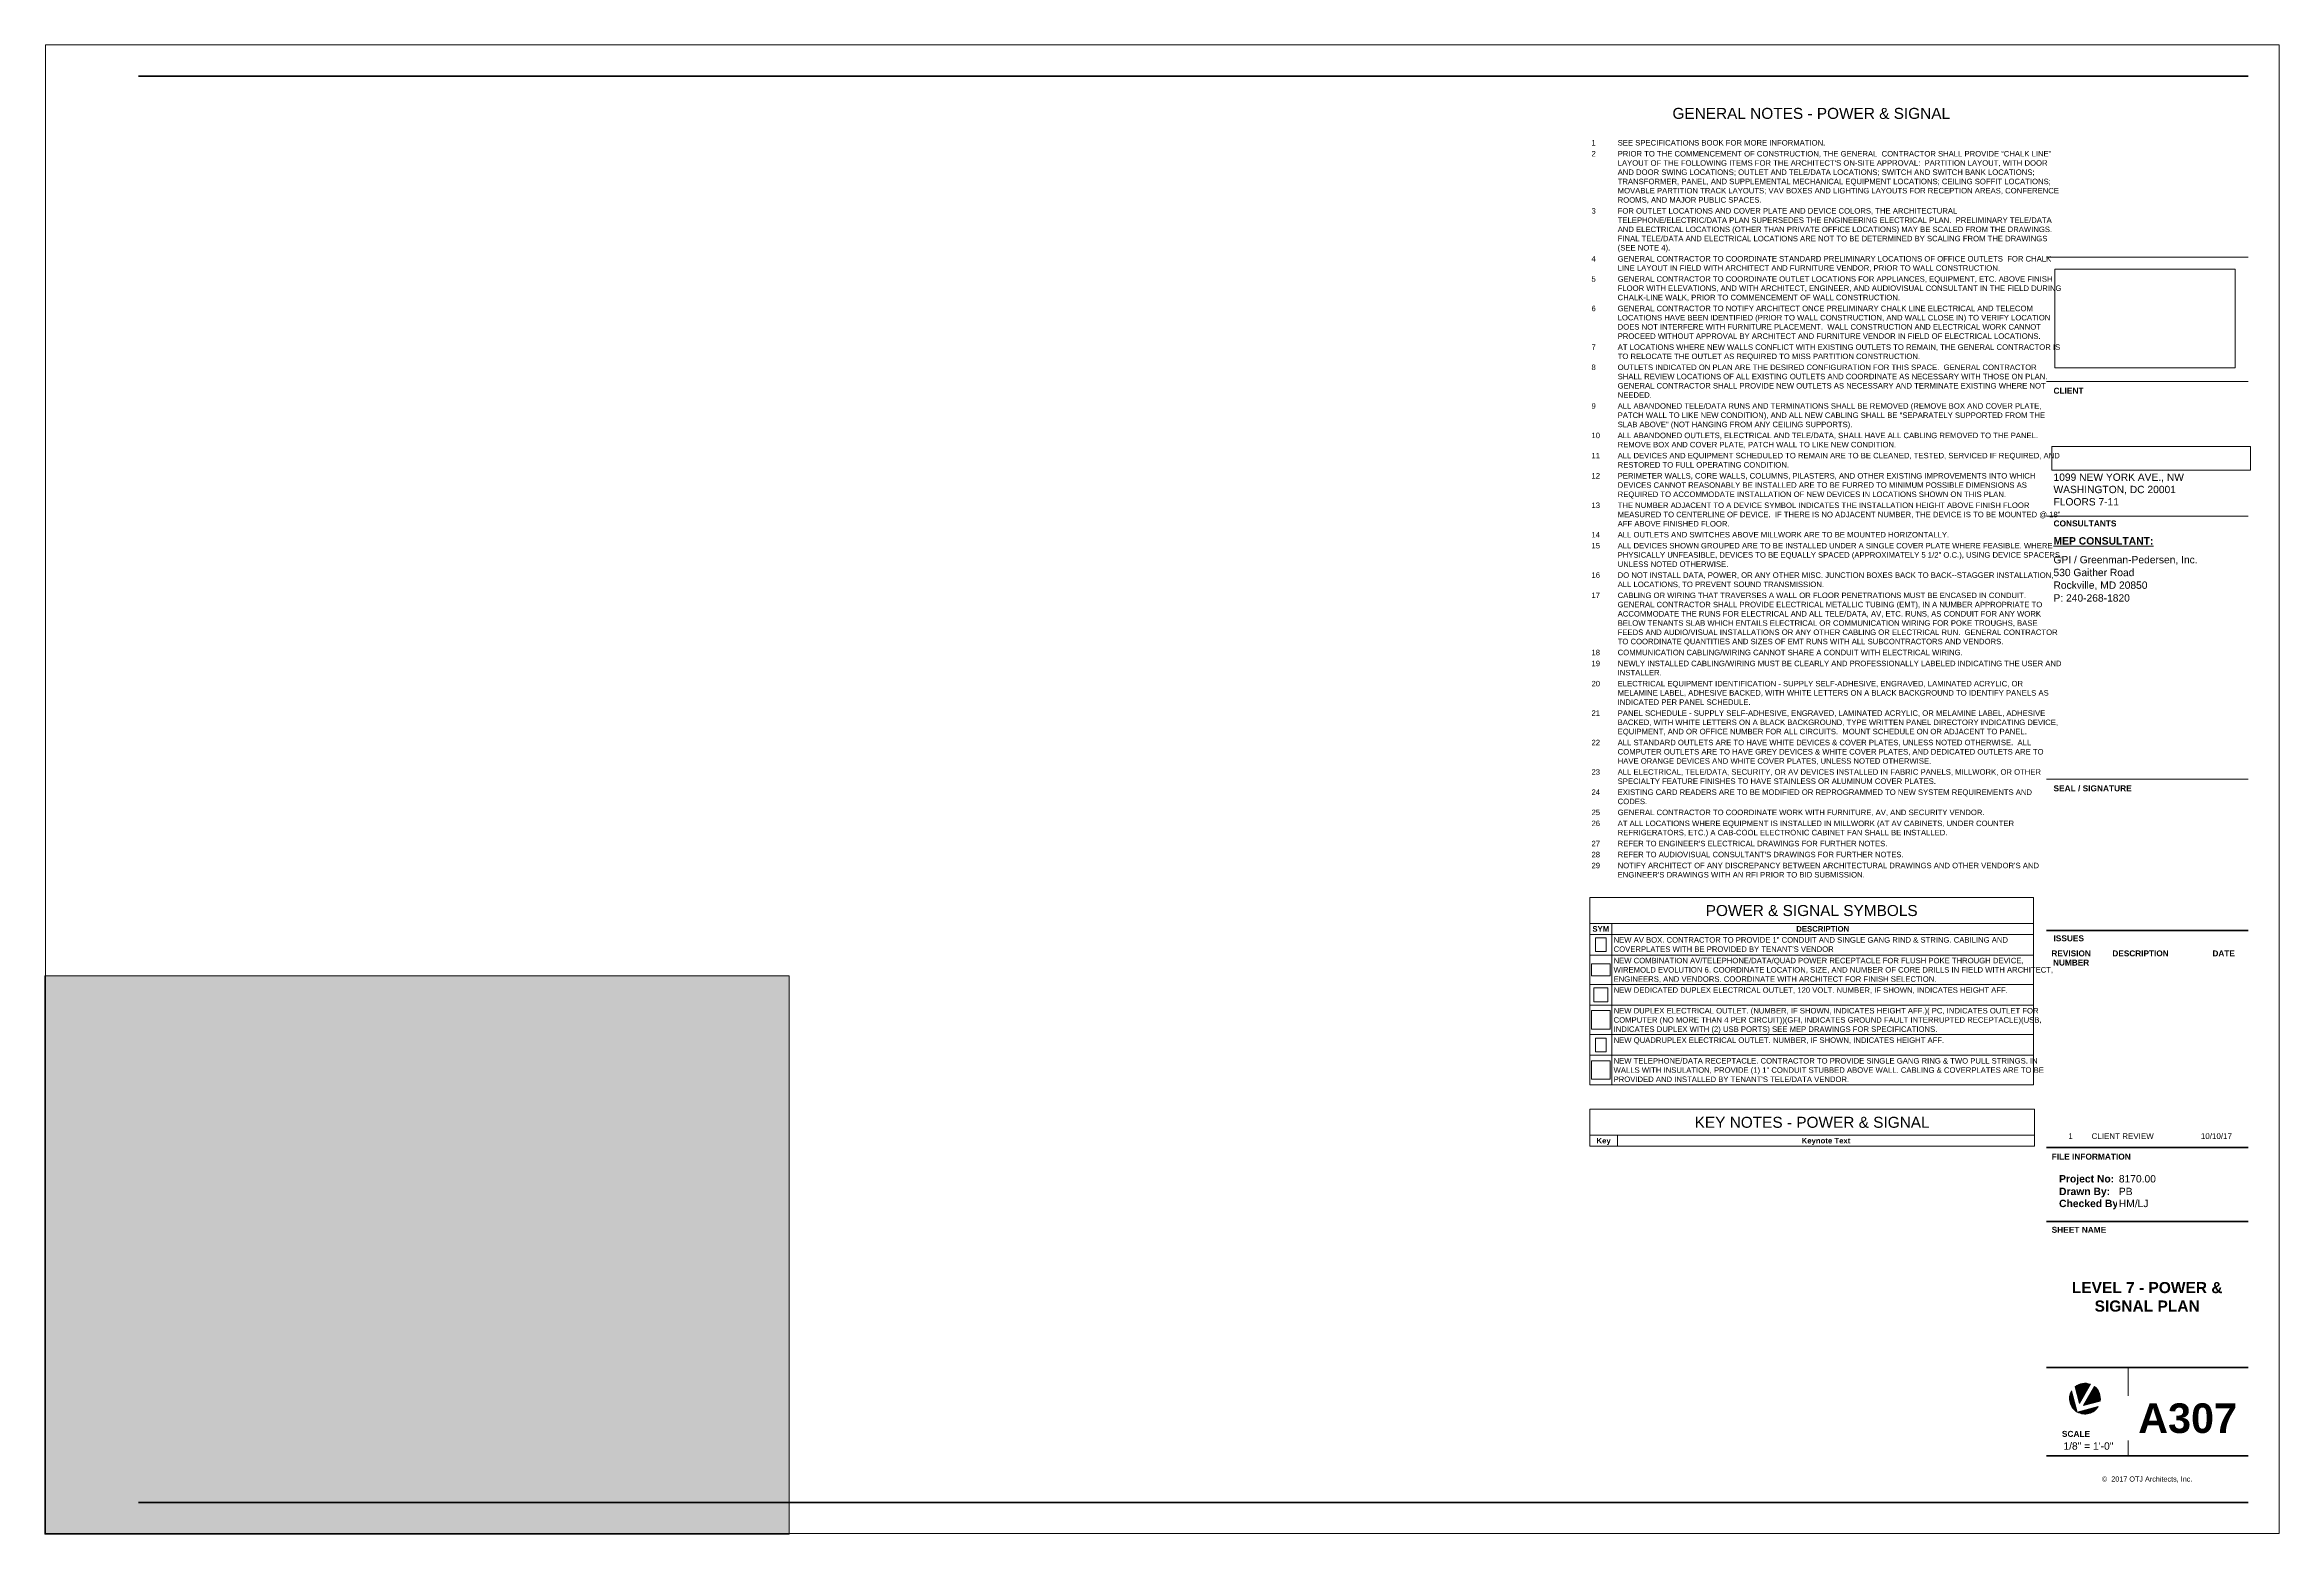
# Paper-space layout 'Layout1' of a CAD drawing. Header units: inches. Extents: x 0 to 36, y 0 to 24.
# The model-space entities are those that its viewports show. They can reach past a viewport. Long polylines and large blocks are cut down to what shows.
import ezdxf

# ---------------------------------------------------------------- set-up
doc = ezdxf.new("R2010")
doc.units = ezdxf.units.IN
doc.header["$MEASUREMENT"] = 0
doc.linetypes.add('Dash', pattern=[0.25, 0.125, -0.125])
for name, color, linetype, lineweight in [('A-ANNO-NOTE', 131, 'Continuous', 13), ('A-DETL-GENF', 92, 'Continuous', 9), ('A-DETL-THIN', 151, 'Continuous', 9), ('G-ANNO-REFR', 1, 'Dash', 9), ('G-ANNO-SCHD', 231, 'Continuous', 9), ('G-ANNO-TTLB', 6, 'Continuous', 9), ('G-ANNO-TTLB-THIN', 151, 'Continuous', 9), ('G-ANNO-TTLB-WIDE', 214, 'Continuous', 50)]:
    doc.layers.add(name, color=color, linetype=linetype, lineweight=lineweight)
doc.styles.add('Arial_1', font='arial.ttf', dxfattribs={"height": 0.09220621257485029})
doc.styles.add('Arial_B_2', font='arialbd.ttf', dxfattribs={"height": 0.09513339392643282})
doc.styles.add('Swis721 Lt BT_2', font='swissl.ttf', dxfattribs={"height": 0.09608532357473035})
doc.styles.add('Swis721 Lt BT_3', font='swissl.ttf', dxfattribs={"height": 0.08333333333333331})
doc.styles.add('Swis721 Lt BT_4', font='swissl.ttf', dxfattribs={"height": 0.1182588597842835})
doc.styles.add('Swis721 Lt BT_5', font='swissl.ttf', dxfattribs={"height": 0.1773882896764253})
doc.styles.add('Swis721 Lt BT_6', font='swissl.ttf', dxfattribs={"height": 0.08869414483821263})
doc.styles.add('Swis721 Lt BT_B_1', font='', dxfattribs={"height": 0.1192218798151002})
doc.styles.add('Swis721 Lt BT_B_2', font='', dxfattribs={"height": 0.4768875192604006})
doc.styles.add('Swis721 Lt BT_B_3', font='', dxfattribs={"height": 0.1788328197226502})
doc.styles.add('Swis721 Lt BT_B_4', font='', dxfattribs={"height": 0.08941640986132511})
doc.styles.get('Swis721 Lt BT_B_1').set_extended_font_data('Swis721 Lt BT', bold=True)
doc.styles.get('Swis721 Lt BT_B_2').set_extended_font_data('Swis721 Lt BT', bold=True)
doc.styles.get('Swis721 Lt BT_B_3').set_extended_font_data('Swis721 Lt BT', bold=True)
doc.styles.get('Swis721 Lt BT_B_4').set_extended_font_data('Swis721 Lt BT', bold=True)
picture_1 = doc.add_image_def('image1.jpg', size_in_pixel=(1248, 150))
picture_2 = doc.add_image_def('image2.jpg', size_in_pixel=(2551, 1396))
picture_3 = doc.add_image_def('image3.jpg', size_in_pixel=(59, 59))
picture_4 = doc.add_image_def('image4.jpg', size_in_pixel=(59, 77))
picture_5 = doc.add_image_def('image5.jpg', size_in_pixel=(59, 59))
picture_6 = doc.add_image_def('image6.jpg', size_in_pixel=(59, 59))
picture_7 = doc.add_image_def('image7.jpg', size_in_pixel=(123, 78))
picture_8 = doc.add_image_def('image8.jpg', size_in_pixel=(82, 107))

# ---------------------------------------------------------------- blocks, each defined once
blk = doc.blocks.new('TB-DC_VA-24 x 36 - DC_VA 24X36-3374688-LEVEL 7 - POWER _ SIGNAL PLAN')
at = {"layer": 'G-ANNO-TTLB'}
h = blk.add_hatch(color=256, dxfattribs=at)
edge = h.paths.add_edge_path(flags=0)
edge.add_line((32.66517749473161, 2.311137523626253), (32.75616867069017, 1.971553831908551))
edge.add_arc((32.88046492856971, 2.186841265746675), 0.2485925157591483, 149.9999999999986, 240.0000000000104, ccw=False)
h = blk.add_hatch(color=256, dxfattribs=at)
edge = h.paths.add_edge_path(flags=0)
edge.add_line((32.79448804294488, 2.111040377379424), (32.72269999401936, 2.378957023345547))
edge.add_arc((32.88046492856972, 2.186841265746635), 0.2485925157591917, 68.45651933527552, 129.3927463647064, ccw=False)
edge.add_line((32.97174988950517, 2.418066901865336), (32.79448804294488, 2.111040377379424))
h = blk.add_hatch(color=256, dxfattribs=at)
edge = h.paths.add_edge_path(flags=0)
edge.add_line((33.12572452239279, 2.146270703399233), (32.85780787642671, 2.074482654473722))
edge.add_line((32.85780787642671, 2.074482654473722), (33.03506972298693, 2.38150917895962))
edge.add_arc((32.88046492856969, 2.186841265746723), 0.2485925157591436, -9.39274636469412, 51.5434806647329, ccw=False)
h = blk.add_hatch(color=256, dxfattribs=at)
edge = h.paths.add_edge_path(flags=0)
edge.add_line((32.75616867069017, 1.97155383190856), (33.09575236240782, 2.062545007867137))
edge.add_arc((32.88046492856971, 2.186841265746674), 0.248592515759136, 240.0000000000069, 330.0000000000087, ccw=False)
at = {"layer": 'A-ANNO-NOTE', "lineweight": 9}
for p, q in [((32.75616867069017, 1.971553831908565), (32.66517749473162, 2.311137523626257)), ((32.66517749473162, 2.311137523626253), (32.75616867069017, 1.971553831908569)), ((32.75616867069017, 1.971553831908551), (32.66517749473161, 2.311137523626253)), ((32.72269999401936, 2.378957023345545), (32.79448804294488, 2.111040377379423)), ((32.79448804294488, 2.111040377379424), (32.72269999401936, 2.378957023345546)), ((32.72269999401936, 2.378957023345547), (32.79448804294488, 2.111040377379424)), ((32.97174988950518, 2.418066901865338), (32.79448804294488, 2.111040377379423)), ((32.79448804294488, 2.111040377379423), (32.97174988950518, 2.418066901865338)), ((32.79448804294488, 2.111040377379424), (32.97174988950517, 2.418066901865336)), ((33.03506972298698, 2.381509178959574), (32.85780787642671, 2.074482654473721)), ((32.85780787642671, 2.07448265447372), (33.03506972298698, 2.381509178959573)), ((33.03506972298693, 2.38150917895962), (32.85780787642671, 2.074482654473722)), ((33.09575236240781, 2.062545007867142), (32.75616867069017, 1.971553831908566)), ((32.75616867069018, 1.971553831908561), (33.09575236240781, 2.062545007867137)), ((33.09575236240782, 2.062545007867137), (32.75616867069017, 1.97155383190856)), ((33.12572452239277, 2.146270703399232), (32.85780787642671, 2.07448265447372)), ((32.85780787642671, 2.07448265447372), (33.12572452239277, 2.146270703399233)), ((32.85780787642671, 2.074482654473722), (33.12572452239279, 2.146270703399233))]:
    blk.add_line(p, q, dxfattribs=at)
for centre, radius, start, end in [((32.88046492856971, 2.186841265746674), 0.2485925157591424, 149.9999999999968, 240.0000000000108), ((32.8804649285697, 2.186841265746679), 0.2485925157591398, 149.999999999994, 239.9999999953111), ((32.88046492856971, 2.186841265746675), 0.2485925157591486, 149.9999999999979, 240.00000000001), ((32.88046492856973, 2.186841265746622), 0.2485925157592049, 68.4565193352762, 129.3927463647056), ((32.88046492856973, 2.18684126574662), 0.2485925157592115, 68.45651933527687, 129.3927463647065), ((32.88046492856972, 2.186841265746635), 0.2485925157591917, 68.4565193352751, 129.3927463647061), ((32.88046492856969, 2.186841265746727), 0.2485925157591366, 350.6072536353049, 51.54348066473147), ((32.88046492856969, 2.186841265746724), 0.2485925157591366, 350.6072536353153, 51.54348066473151), ((32.88046492856969, 2.186841265746723), 0.2485925157591436, 350.6072536353055, 51.54348066473253), ((32.88046492856971, 2.186841265746673), 0.248592515759136, 240.0000000000082, 330.0000000000084), ((32.8804649285697, 2.186841265746679), 0.2485925157591307, 239.9999999953101, 330.0000000000065), ((32.88046492856971, 2.186841265746674), 0.2485925157591396, 240.0000000000067, 330.0000000000076)]:
    blk.add_arc(centre, radius, start, end, dxfattribs=at)
at = {"layer": 'G-ANNO-TTLB'}
for p, q in [((0.01249999999996198, 24.0124999999998), (0.01249999999996198, 0.01249999999916795)), ((36.0125, 24.0125), (0.01249999999999929, 24.0125)), ((36.0125, 0.01249999999988205), (36.0125, 24.0125)), ((32.26249999999998, 20.58615224385849), (35.51249999999998, 20.58615224385849)), ((32.26249999999998, 20.58615224385849), (35.51249999999998, 20.58615224385849)), ((0.01249999999996198, 0.01249999999916529), (36.01249999999995, 0.01249999999916529))]:
    blk.add_line(p, q, dxfattribs=at)
at = {"layer": 'G-ANNO-TTLB-THIN'}
for p, q in [((32.26249999999998, 18.58047974385848), (35.51249999999999, 18.58047974385848)), ((32.26249999999998, 16.41007603562076), (35.51249999999999, 16.41007603562076)), ((32.26249999999997, 12.17184017249794), (35.51249999999999, 12.17184017249794)), ((33.57501179533868, 2.690203614458643), (33.57501179533868, 1.262499999999882))]:
    blk.add_line(p, q, dxfattribs=at)
at = {"layer": 'G-ANNO-TTLB-WIDE'}
for p, q in [((35.51249999999999, 23.50249999999988), (1.512500000000036, 23.50249999999988)), ((32.26249999999997, 9.731457673865457), (35.51249999999999, 9.731457673865457)), ((35.51249999999999, 6.238084377275196), (32.26249999999996, 6.238084377275206)), ((35.51249999999999, 5.04106319586103), (32.26249999999996, 5.041063195861041)), ((32.26249999999996, 2.690203614458643), (35.51249999999999, 2.690203614458643)), ((32.26249999999995, 1.262499999999882), (35.51249999999999, 1.262499999999882)), ((1.512499999999998, 0.512499999999882), (32.26249999999998, 0.512499999999882)), ((32.26249999999998, 0.512499999999882), (35.51249999999999, 0.512499999999882))]:
    blk.add_line(p, q, dxfattribs=at)
at = {"layer": 'G-ANNO-TTLB', "attachment_point": 1, "bg_fill": 3, "box_fill_scale": 1.25, "bg_fill_color": 0, "bg_fill_transparency": 0}
for s, insert, char_height, width, line_spacing_factor, style in [('DESCRIPTION', (33.32202222069675, 9.411992460571073), 0.09513339392643282, 1.053, 0.9385317878468563, 'Arial_B_2'), ('DATE', (34.93478327608478, 9.411992460571073), 0.09513339392643282, 0.41625, 0.9385317878468563, 'Arial_B_2'), ('Project No:', (32.46268918111955, 5.79106529491365), 0.1192218798151002, 0.9719999999999999, 0.9985383491037771, 'Swis721 Lt BT_B_1'), ('\\fSwis721 Lt BT|b1|i0|c0|p34|;SCALE', (32.50898079860782, 1.667155000893929), 0.09608532357473035, 0.4960054163845632, 1.006669768884753, 'Swis721 Lt BT_2')]:
    blk.add_mtext(s, dxfattribs=dict(at, insert=insert, char_height=char_height, width=width, line_spacing_factor=line_spacing_factor, style=style))
at = {"layer": 'G-ANNO-TTLB', "insert": (33.88280484204999, 0.932760695162638), "char_height": 0.08333333333333331, "width": 1.691133294186729, "attachment_point": 2, "line_spacing_factor": 1.006669768884753, "style": 'Swis721 Lt BT_3'}
blk.add_mtext('©  2017 OTJ Architects, Inc.', dxfattribs=at)
at = {"layer": 'G-ANNO-TTLB'}
image = blk.add_image(picture_2, insert=(32.39394147330498, 18.80362172958001), size_in_units=(2.9068955071309204, 1.5907589682300123), dxfattribs=at)
image.dxf.flags = 7
at = {"layer": 'G-ANNO-TTLB', "attachment_point": 1, "bg_fill": 3, "box_fill_scale": 1.25, "bg_fill_color": 0, "bg_fill_transparency": 0}
for s, insert, char_height, width, line_spacing_factor, style in [('\\fSwis721 Lt BT|b1|i0|c0|p34|;CLIENT', (32.37337726309554, 18.4818786766096), 0.09608532357473035, 0.5374407582938387, 1.006669768884753, 'Swis721 Lt BT_2'), ('\\fSwis721 Lt BT|b1|i0|c0|p34|;CONSULTANTS', (32.37428590828188, 16.34272496837187), 0.09608532357473035, 1.134597156398104, 1.006669768884753, 'Swis721 Lt BT_2'), ('\\fSwis721 Lt BT|b1|i0|c0|p34|;SEAL / SIGNATURE', (32.37325769334894, 12.07303768922743), 0.09608532357473035, 1.395396073121191, 1.006669768884753, 'Swis721 Lt BT_2'), ('\\fSwis721 Lt BT|b1|i0|c0|p34|;ISSUES', (32.37329619640249, 9.65579013132555), 0.09608532357473035, 0.547190250507786, 1.006669768884753, 'Swis721 Lt BT_2'), ('\\fSwis721 Lt BT|b1|i0|c0|p34|;FILE INFORMATION', (32.3437895233209, 6.136053448319706), 0.09608532357473035, 1.428300609343263, 1.006669768884753, 'Swis721 Lt BT_2'), ('Drawn By:', (32.46268918111955, 5.587734365212077), 0.1192218798151002, 0.8879999999999998, 0.9985383491037771, 'Swis721 Lt BT_B_1'), ('\\fSwis721 Lt BT|b1|i0|c0|p34|;SHEET NAME', (32.3437895233209, 4.956461656030365), 0.09608532357473035, 0.9859174001354094, 1.006669768884753, 'Swis721 Lt BT_2')]:
    blk.add_mtext(s, dxfattribs=dict(at, insert=insert, char_height=char_height, width=width, line_spacing_factor=line_spacing_factor, style=style))
at = {"layer": 'G-ANNO-TTLB', "bg_fill": 3, "box_fill_scale": 1.25, "bg_fill_color": 0, "bg_fill_transparency": 0}
for s, insert, char_height, width, attachment_point, line_spacing_factor, style in [('\\LMEP CONSULTANT:', (32.37329619640249, 16.07384631350395), 0.1192218798151002, 1.7925, 1, 0.9985383491037771, 'Swis721 Lt BT_B_1'), ('REVISION\\PNUMBER', (32.65724285685402, 9.411992460571073), 0.09513339392643282, 0.7357499999999999, 2, 0.9385317878468563, 'Arial_B_2'), ('Checked By:', (32.46268918111955, 5.393544271185731), 0.1192218798151002, 1.1115, 1, 0.9985383491037771, 'Swis721 Lt BT_B_1')]:
    blk.add_mtext(s, dxfattribs=dict(at, insert=insert, char_height=char_height, width=width, attachment_point=attachment_point, line_spacing_factor=line_spacing_factor, style=style))

msp = doc.modelspace()

# ---------------------------------------------------------------- hatches: boundary and pattern name
at = {"layer": 'A-DETL-GENF'}
h = msp.add_hatch(color=9, dxfattribs=at)
h.paths.add_polyline_path([(131.7649005817634, -847.9934023072891), (290.7393192734203, -780.4980938392802), (225.60049064401, -627.0406303056956), (211.0866070616197, -633.2014083718183), (209.2794755923568, -628.9440734246007), (209.4227129681789, -628.8832727658242), (203.5893272440659, -616.3735367104628), (207.7810007591104, -614.4189272499118), (213.6826429496415, -627.075039769877), (295.7687317820009, -592.2315622993958), (297.5758632512641, -596.4888972466131), (229.8578255912273, -625.2334988364327), (294.9965129118402, -778.690629467352), (401.0845752748702, -733.6491281182937), (335.9494093295627, -580.2002933277166), (334.3960573893618, -580.8596521070423), (332.5889259200989, -576.602317159825), (420.9573918515277, -539.092128824857), (422.7645233207961, -543.3494637720719), (340.20674427678, -578.3931618584537), (405.3417689132899, -731.8416637463652), (511.6880892321665, -686.6905145650475), (511.6880892321665, -619.1261375532251), (494.6710044223043, -619.1261375532251), (494.6710044223043, -614.1261375532246), (492.1710044223042, -614.1261375532246), (492.1710044223042, -540.0005168175769), (465.4211073173503, -540.0005168175769), (465.4211073173503, -525.2428181200056), (459.5847174588935, -527.7202186325011), (457.7775859896306, -523.4628836852838), (465.4211073173503, -520.2184013745053), (465.4211073173505, -507.3755168175766), (497.1710044223044, -507.3755168175766), (497.1710044223044, -511.5636333147619), (497.6710044223041, -511.5636333147619), (497.6710044223041, -516.5636333147618), (497.1710044223044, -516.5636333147618), (497.1710044223041, -614.1261375532246), (658.0934831159268, -614.1261375532256), (718.6964438992525, -588.4017069129651), (718.6964438992525, -513.0484101492526), (720.7334802310797, -513.0484101492526), (720.7334802310797, -508.9381131245927), (744.7334802317005, -508.9381131245927), (744.7334802317005, -513.1890962228431), (757.9834797504519, -510.0631131245927), (757.9834797504519, -505.4382590785462), (677.1161451184945, -505.3637118414907), (677.1161451184945, -505.4382590785462), (626.983479750448, -505.4382590785462), (626.983479750448, -505.3174972394343), (560.670637552522, -505.317497239434), (560.670637552522, -516.5636333147618), (537.671004422304, -516.5636333147618), (537.671004422304, -511.5636333147619), (555.6706375525221, -511.5636333147619), (555.6706375525221, -395.3057728702998), (560.670637552522, -395.3057728702998), (560.670637552522, -438.438009354555), (560.1706375525217, -438.438009354555), (560.1706375525217, -441.9380093545549), (560.670637552522, -441.9380093545549), (560.670637552522, -498.3174972394339), (619.9834797504482, -498.3174972394339), (619.9834797504482, -477.9380818867766), (626.983479750448, -477.9380818867766), (626.983479750448, -501.9382590785463), (757.9834797504519, -501.9382590785463), (757.9834797504519, -376.9359923148447), (625.4591332033247, -376.9359923148447), (625.4591332033247, -433.4353236699365), (624.1900564768625, -433.4353236699324), (624.1900564768625, -433.9353236699367), (625.4591332033247, -433.9353236699367), (625.4591332033247, -441.9380093545549), (600.1706375525218, -441.9380093545549), (600.1706375525218, -438.438009354555), (621.9591332033248, -438.4380093545554), (621.9591332033248, -303.2498531080803), (601.170637552522, -303.2498531080803), (601.170637552522, -299.7498531080799), (634.6082499095241, -299.7498531080799), (634.6082499095241, -357.0098805562843), (793.9591332033243, -357.0098805562843), (793.959133203325, -230.9908611284903), (634.9834369303277, -230.9908611284903), (634.9834369303278, -254.9908611284898), (560.6706375525223, -254.977240021357), (560.6706375525223, -299.7498531080799), (561.170637552522, -299.7498531080799), (561.170637552522, -303.2498531080796), (560.6706375525223, -303.2498531080796), (560.6706375525223, -346.7498531080799), (555.6706375525222, -346.7498531080799), (555.6706375525222, -249.9772400213569), (575.8413562539281, -249.9772400213571), (575.8413562539281, -200.8417931341545), (587.0913562539281, -200.8417931341545), (587.0913562539281, -243.7408611284898), (631.4834369303278, -243.7408611284898), (631.4834369303278, -224.9908611284898), (675.9834801254704, -224.99086112849), (675.9834801254704, -160.8417334490033), (555.7355738054698, -160.8417334490033), (555.7355738054698, 0.6582535666877901), (596.7334635365003, 0.6584493540498783), (596.7334635365003, -16.34211509228492), (638.7335150115289, -16.34211509228492), (638.7335150115289, 0.6584493540498783), (700.7334455503876, 0.6584493540498783), (700.7334455503876, -16.34211509228492), (742.7335150101657, -16.34211509228492), (742.7335150101657, 0.6584493540497077), (804.7334455503878, 0.6584493540497077), (804.7334455503878, -16.34211509228492), (846.7335150106524, -16.34211509228492), (846.7335150106524, 0.6584493540497077), (908.7334455503877, 0.6584493540493667), (908.7334455503877, -16.34211509228492), (950.7335150105097, -16.34211509228492), (950.7335150105106, 0.6584493540488551), (993.7334803340616, 0.6584493540488551), (993.7334803340617, -121.7445050640489), (988.7334803340615, -121.7445050640489), (988.7334803340615, -121.341732147947), (980.1084802804531, -121.341732147947), (980.1084802804531, -122.5917332798397), (769.7350734502111, -122.5917332798397), (769.735073450211, -217.7167764952557), (963.7412392189526, -217.7167764952557), (963.7412392189526, -199.9389344555793), (988.7334803340614, -199.9389344555795), (988.7334803340614, -161.7445050640489), (993.7334803340617, -161.7445050640489), (993.7334803340617, -227.3264629265263), (968.7412392189527, -227.3264629265263), (968.7412392189527, -227.4389344555792), (963.7412392189526, -227.4389344555792), (963.7412392189526, -224.7167764952564), (769.735073450211, -224.7167764952564), (769.735073450211, -224.99086112849), (799.9591332033249, -224.99086112849), (799.9591332033249, -303.8572704857594), (963.7412392189523, -303.8572704857594), (963.7412392189523, -267.4389344555793), (968.7412392189527, -267.4389344555793), (968.7412392189527, -343.7376268459988), (1450.296101291781, -343.737626846), (1450.296101291781, -347.487626846), (1376.296101291781, -347.487626846), (1376.296101291781, -524.6528885093098), (1491.983601291781, -524.6528885093098), (1491.983601291781, -347.4876268460007), (1490.296101291781, -347.4876268460007), (1490.296101291781, -343.7376268460004), (1499.296101291781, -343.7376268460004), (1499.296101291781, -347.4876268460007), (1496.608601291782, -347.4876268460007), (1496.608601291782, -524.6528885093098), (1723.695840537156, -524.6528885093098), (1723.695840537156, -377.3626268460013), (1552.608480280079, -377.3626268460013), (1552.608480280079, -347.4876268460026), (1539.296101291781, -347.4876268460007), (1539.296101291781, -343.7376268460007), (1552.608480280079, -343.7376268459988), (1552.608480280081, 339.8996302723058), (1723.296101291783, 339.8996302723058), (1723.296101291783, 351.587132816829), (1731.858601291761, 351.587132816828), (1731.858601291761, 355.5871328164291), (1736.483601291761, 355.5871328164291), (1736.483601291761, 351.587132816828), (1910.234484195759, 351.587132816828), (1910.234484195759, 580.4323211622416), (-120.3534473380868, 580.4323211622416), (-120.3534473380868, 406.9622728470382), (53.86553422799162, 406.9622728470382), (53.86553422799162, 426.9622728470382), (70.73346294862719, 426.9622728470378), (70.73346294862719, 422.3372728470379), (58.49053422799168, 422.3372728470379), (58.4905342279916, 402.337272847038), (58.05303422799157, 402.337272847038), (58.05303422799157, 327.6497728470382), (54.30303422799165, 327.6497728470382), (54.30303422799165, 402.337272847038), (-120.3534473380868, 402.337272847038), (-120.3534473380868, 286.9622728470384), (54.30303422799131, 286.9622728470384), (54.30303422799131, 287.6497728470381), (58.05303422799148, 287.6497728470381), (58.05303422799123, 279.6497728470382), (54.30303422799131, 279.6497728470382), (54.30303422799131, 282.3372728470375), (-120.3534473380868, 282.3372728470378), (-120.3534473380868, 166.9622728470382), (54.30303422799131, 166.9622728470382), (54.30303422799131, 239.6497728470381), (58.05303422799123, 239.6497728470381), (58.05303422799123, 160.649772847038), (54.30303422799131, 160.649772847038), (54.30303422799131, 162.3372728470377), (-120.3534473380868, 162.3372728470377), (-120.3534473380868, 0.5498509733608329), (-80.76277963279917, 0.5498509733606624), (-80.76277963279917, -12.89071568247209), (54.30303422799071, -12.89071568247209), (54.30303422799131, 120.6497728470379), (58.05303422799123, 120.6497728470379), (58.05303422799089, -20.20321568247243), (54.30303422799097, -20.20321568247243), (54.30303422799097, -17.51571568247266), (-80.76277963279917, -17.51571568247266), (-80.76277963279917, -30.9501490266395), (-120.3534473380868, -30.9501490266395), (-120.3534473380868, -193.037727152962), (54.30303422799063, -193.037727152962), (54.30303422799097, -60.20321568247237), (58.05303422799089, -60.20321568247237), (58.05303422799089, -218.2105032052563), (72.52371063860042, -252.2938704626557), (69.07193201969167, -253.759382102338), (54.30303422799063, -218.973602008985), (54.30303422799063, -197.6627271529626), (-120.3534473380868, -197.6627271529626), (-120.3534473380868, -254.169141019472), (-74.95594045656091, -361.0956745726781), (84.5012795742164, -290.1007461354216), (84.70405617630422, -290.5783540373644), (88.15583479521297, -289.1128423976818), (140.8150910903656, -413.143310696543), (137.3633124714569, -414.6088223362253), (86.3090167955597, -294.3585824570698), (-73.14820261338461, -365.3535106174691), (42.66588097020514, -638.1349769334946), (201.9239822259988, -566.6711693329685), (175.4016630028438, -504.2020821285863), (178.853441621753, -502.736570488904), (207.1538537848822, -569.3936716444867), (190.3099076288743, -576.9520471232521), (190.8762702894827, -578.1666157684458), (186.6845967744382, -580.1212252289964), (186.0898210027489, -578.8457244704571), (44.47371817119831, -642.3930469996596), (120.7891339116709, -822.1417473654318)], flags=0)
h.paths.add_polyline_path([(225.7559194588987, -805.7600982712629), (216.3766449646328, -783.6687151103738), (238.468028125522, -774.2894406161078), (247.8473026197877, -796.3808237769972), (232.9834802801108, -802.6915137298402)], flags=0)
h.paths.add_polyline_path([(446.669751067701, -711.9673533286444), (437.2904765734347, -689.875970167755), (459.3818597343238, -680.4966956734893), (468.7611342285896, -702.5880788343784), (455.3311543876885, -708.2900064349681)], flags=0)
h.paths.add_polyline_path([(516.3130892321666, -684.7268917115497), (893.3413575028605, -524.6530919296657), (967.9420846501716, -524.6530919296657), (967.9420846501716, -523.3129362198774), (944.2334905811231, -523.3129362198774), (944.2334905811231, -523.6017166743533), (744.7334802317005, -523.6017166743533), (744.7334802317005, -532.9381131245926), (723.6964438992524, -532.9381131245926), (723.6964438992524, -561.4193000787214), (744.7334802317005, -561.4193000787214), (744.7334802317005, -585.4193000787214), (723.6964438992524, -585.4193000787214), (723.6964438992524, -591.7111347189438), (659.1107446130458, -619.1261375532251), (590.8130892321644, -619.1261375532251), (590.8130892321647, -647.0636372626774), (516.7337343546027, -647.0636372626774), (516.7337343546027, -643.5636372626775), (587.3130892321668, -643.5636372626775), (587.3130892321668, -619.1261375532251), (516.3130892321698, -619.1261375532251), (516.3130892321666, -647.0636372626774)], flags=0)
h.paths.add_polyline_path([(262.352751935316, -545.8758621342993), (246.2964517261337, -508.057811250142), (353.1036445378028, -462.7109910891398), (227.5200850086628, -166.9189728399783), (120.7891339116709, -212.4453681838949), (111.0061494754512, -189.4031107280821), (111.0061494754514, 5.620528494098152), (114.7561494754514, 5.620528494098152), (114.7561494754514, -27.82464663468647), (206.9834629485842, -27.82464663468647), (206.9834629485842, 5.620528494097811), (253.2075569950153, 5.62052849409764), (256.3973513630582, 0.09564258295017679), (258.3135614683279, 0.09564258295017679), (258.3135614683279, -3.404357417049709), (257.2619883919763, -3.404357417049709), (257.2619883919763, -33.09172933682009), (236.4834802801109, -33.09172933682009), (236.4834802801109, -149.2433418625027), (377.3049237930003, -149.231421102974), (377.2928786712463, -3.404357417050221), (298.3135614683278, -3.404357417050221), (298.3135614683278, 0.09564258295000626), (494.79258997672, 0.09564258295000626), (494.79258997672, -99.48445222561894), (491.3008151721592, -99.48474064157936), (491.2928790601312, -3.404357417050221), (380.7928786831856, -3.404357417050221), (380.8049238049396, -149.231421102974), (491.3049234279945, -149.2222939497857), (491.3052125233444, -139.4847404148146), (494.8041191070752, -139.4844514097788), (494.8092260580739, -201.312939634675), (491.3092260461344, -201.312939634675), (491.3049234279945, -152.7222939617249), (236.4834802801173, -152.7433418744418), (236.4834802801108, -179.0749023245641), (297.944623372706, -323.8368092765714), (491.3193450357078, -323.8208367814275), (491.3196341310574, -321.7453011560211), (494.8191735872857, -321.74501209871), (494.8294959639134, -446.7152618543224), (415.9631363426338, -480.355935253367), (414.5899108352788, -477.1365794628477), (491.3293049762026, -444.4031693304137), (491.3193450357078, -327.3208367933667), (299.4305561197095, -327.3366865524394), (370.9363383574016, -495.7571368396784), (377.7972732293464, -492.8305852611914), (379.1704987367004, -496.0499410517107), (369.0847908136348, -500.3520288857023), (354.471455401506, -465.9326511334548), (287.2768316200791, -494.4612777192635), (301.9666360229738, -529.0607659668422), (263.0560769940304, -545.5773183592659)], flags=0)
h.paths.add_polyline_path([(263.0560769940304, -541.7750570383473), (297.3770581581567, -527.2066648665715), (284.0551715757641, -495.8290885829663), (271.8267129222023, -501.0208898166821), (281.205987416166, -523.112272977698), (259.1146042551512, -532.4915474716653), (262.352751935316, -540.1184871865098)], flags=0)
h.paths.add_polyline_path([(3.308469274886931, -538.9771653625843), (-6.070805219378854, -516.8857822016948), (16.02057794151029, -507.5065077074295), (19.3571603943036, -515.3652948084595), (155.585121843829, -457.5273842133692), (152.9954366280694, -451.4277942712517), (156.4472152469782, -449.9622826315694), (163.2213174651401, -465.9175985538776), (159.7695388462311, -467.3831101935598), (157.3925861994374, -461.7845778433569), (21.16476551989514, -519.6228199995011), (25.39985243577604, -529.5978908683182), (16.02057794151034, -533.5800222449778)], flags=0)
h.paths.add_polyline_path([(492.1710044223042, -535.3755168175767), (492.1710044223042, -532.938113124592), (471.733480280098, -532.938113124592), (471.733480280098, -512.0005168175768), (470.0461073173504, -512.0005168175768), (470.0461073173504, -535.3755168175767), (471.733480280098, -535.3755168175767)], flags=0)
h.paths.add_polyline_path([(1542.733480207883, -523.3129362198788), (1542.733480207883, -499.3129362198792), (1566.733480207883, -499.3129362198792), (1566.733480207883, -523.3129362198788), (1552.608480280079, -523.3129362198788)], flags=0)
h.paths.add_polyline_path([(895.2181230044142, -520.1017166743534), (940.733490581123, -520.1017166743534), (940.733490581123, -497.312891928583), (963.7412392189523, -497.312891928583), (963.7412392189523, -457.4378800480577), (946.4834905811227, -457.4378800480577), (946.4834905811229, -308.8572704857617), (799.9591332033249, -308.85727048576), (799.9591332033249, -363.0098805562846), (625.4591332033247, -363.0098805562846), (625.4591332033247, -370.9359923148443), (763.983479750452, -370.9359923148447), (763.983479750452, -513.5631131245925), (744.7334802317005, -513.5631131245925), (744.7334802317005, -520.1017166743534), (894.3261430535948, -520.1017166743534)], flags=0)
h.paths.add_polyline_path([(963.7412392189523, -452.4378800480578), (963.7412392189523, -308.8572704857622), (951.483490581123, -308.8572704857619), (951.483490581123, -452.4378800480578)], flags=0)
h.paths.add_polyline_path([(626.1812063100629, -357.0098805562843), (631.108249909524, -357.0098805562843), (631.108249909524, -303.2498531080803), (625.4591332033247, -303.2498531080803), (625.4591332033247, -357.0098805562843)], flags=0)
h.paths.add_polyline_path([(1130.733480294598, -287.8001268460023), (1048.584777090861, -287.8001268460023), (1048.570656352245, -116.8441256142373), (1052.070656364185, -116.8441256142373), (1052.071226326361, -120.2445050640484), (1162.557535915346, -120.2064120635791), (1162.55753591535, -3.404222248403982), (1052.061286378852, -3.404222248403982), (1052.04523370464, -76.84383848231231), (1048.56735240539, -76.84412575068818), (1048.560997271562, 0.09577775159641531), (1491.13892486023, 0.09577775159641531), (1491.13892486023, -77.99450506404985), (1487.63892486023, -77.99450506404985), (1487.63892486023, -3.404222248403982), (1268.733497611638, -3.404222248403982), (1268.733480280149, -29.3417293368235), (1240.733480280149, -29.3417293368235), (1240.733480280149, -3.404222248403982), (1166.057535915347, -3.404222248403982), (1166.057535915347, -120.2445050640484), (1487.63892486023, -120.2445050640484), (1487.63892486023, -117.9945050640498), (1491.13892486023, -117.9945050640498), (1491.13892486023, -287.8001268460023), (1483.460049656962, -287.8001268460023), (1483.460049656962, -284.300126846001), (1487.638924860228, -284.300126846001), (1487.63892486023, -123.7445050640495), (1052.071226326361, -123.7445050640495), (1052.084488007449, -284.300126846001), (1443.460049656962, -284.300126846001), (1443.460049656962, -287.8001268460023), (1133.483480294598, -287.8001268460023)], flags=0)
h.paths.add_polyline_path([(491.3158696523697, -281.7453013305106), (491.3112084380642, -225.3132278911639), (471.7334802800965, -225.3129387958142), (471.7334802800965, -201.3148456606242), (494.8112084261247, -201.3148456606242), (494.8158696404303, -281.7450122351609)], flags=0)
h.paths.add_polyline_path([(766.2350734502094, -224.99086112849), (766.2350734502097, -204.8130655476206), (679.4834801254702, -204.8130655476206), (679.4834801254702, -224.99086112849), (739.50295127681, -224.99086112849)], flags=0)
h.paths.add_polyline_path([(434.768019217088, -205.9443847132455), (434.7678907734018, -205.9443847132455), (434.7679720101216, -205.8450790688628)], flags=0)
h.paths.add_polyline_path([(698.387253251489, -201.31306554762), (766.2350734502097, -201.31306554762), (766.2350734502113, -119.3417332798391), (679.4834801254707, -119.3417332798391), (679.4834801254702, -201.31306554762), (680.0905831140453, -201.31306554762)], flags=0)
h.paths.add_polyline_path([(433.4466140672928, -190.0275318924904), (433.4466967452863, -190.0274575494655), (433.2495593246996, -189.9726031024017)], flags=0)
h.paths.add_polyline_path([(404.4466140672924, -190.0275318924904), (404.4466967452859, -190.0274575494657), (404.2495593246987, -189.9726031024017)], flags=0)
h.paths.add_polyline_path([(232.9834802801106, -170.8312112892588), (232.9834802801108, -164.588545813034), (230.7394453493764, -165.5457453917143), (232.2980088921236, -169.2166929075142)], flags=0)
h.paths.add_polyline_path([(227.8550517304474, -167.2802881510021), (227.6730923573359, -166.8537071136392), (227.5739276431737, -166.8960061087734)], flags=0)
h.paths.add_polyline_path([(584.6797595000248, -146.8417334490031), (668.2334801254706, -146.8417334490031), (668.2334801254707, -111.3417332798387), (771.7334455503858, -111.341733279839), (771.7334455503858, -24.34155064594972), (569.73557380547, -24.34155064594972), (569.73557380547, -146.8417334490031)], flags=0)
h.paths.add_polyline_path([(894.3261430535948, -111.341733279839), (979.7334803340617, -111.341733279839), (979.7334803340617, -24.34155064595091), (775.2334455503858, -24.34155064594972), (775.2334455503858, -111.341733279839), (884.7636243431207, -111.341733279839)], flags=0)
h.paths.add_polyline_path([(253.5119883919763, -29.34172933682009), (253.5119883919763, -1.906762152858334), (251.1868310528515, 2.120528494097584), (210.4834629485841, 2.120528494097584), (210.4834629485841, -27.82464663468647), (220.7334802801107, -27.82464663468647), (220.7334802801107, -1.341729336820151), (248.7334802801109, -1.341729336820151), (248.7334802801109, -29.34172933682009)], flags=0)
h.paths.add_polyline_path([(-117.7521313074207, -27.45014902663962), (-84.2627796327991, -27.45014902663962), (-84.2627796327991, -27.34172933681918), (-117.7521313074207, -27.34172933681918), (-117.7521313074207, -2.950149026639394), (-120.3534473380868, -2.950149026639394), (-120.3534473380868, -27.45014902663962)], flags=0)
h.paths.add_polyline_path([(525.4573081138484, 72.19987315399884), (435.1838762897347, 72.19987315399935), (435.1838762897347, 104.8366344681626), (438.6838762897346, 104.8366344681626), (438.6838762897346, 75.69987315399923), (561.3523192692275, 75.69987315399923), (561.3443268762744, 168.9616344685618), (526.6709629486212, 168.961634468562), (526.6709629486212, 174.461634468162), (530.1709629486212, 174.461634468162), (530.1709629486212, 172.461634468562), (561.3443268762744, 172.4616344685619), (561.3404447387061, 215.961634468162), (530.1709629486265, 215.9616344681654), (530.170962948626, 213.4616344681619), (526.6709629486234, 213.4616344681619), (526.6709629486236, 216.1503238863754), (402.5907177070223, 216.1503238863754), (402.5969500673897, 140.696805790817), (439.246966292767, 140.696805790817), (439.246966292767, 137.1968057908169), (361.2469662927671, 137.1968057908169), (361.2469662927671, 140.696805790817), (382.3407175663072, 140.696805790817), (382.3407175663072, 216.1503238863754), (240.3407171535431, 216.1503238863756), (240.3465744950859, 76.18037666860225), (361.3522780485758, 76.19066067433151), (361.3501305069986, 102.1903714902897), (364.8501304950591, 102.1906605856396), (364.8525671558651, 72.69066068627096), (159.5840518476266, 72.67370577957165), (159.5840518476266, 76.17370579151087), (236.8465744950859, 76.18037666860225), (236.846574495086, 164.6501796527984), (114.5061494754517, 164.6397854008496), (114.5061494754515, 76.1699824166535), (119.5837629233541, 76.1699824166535), (119.5840519840826, 72.6704018327162), (111.0061494754514, 72.66969330936335), (111.0061494754516, 168.1397854127892), (236.8446818658774, 168.1504687600888), (236.8392025467904, 330.1400938425265), (118.5892025467903, 330.1400938425265), (118.5892025467903, 333.6400938425269), (240.3392025467904, 333.6400938425265), (240.3407171535431, 219.650323886376), (561.3405737068562, 219.650323886376), (561.3405737068562, 333.900323886375), (564.8405737068564, 333.900323886375), (564.8526083765175, 72.19987315400327), (536.108462948621, 72.19987315399884)], flags=0)
h.paths.add_polyline_path([(1048.545233704641, 72.74713279235816), (1048.545233704641, 216.2172250595261), (808.5227565637803, 216.1973995217437), (808.5227565637803, 219.6973995336829), (768.5224676209058, 219.6939093897236), (768.5227567007696, 216.1940955748882), (766.2685182215276, 216.1939093777842), (766.2685182215274, 80.74727734600411), (992.9827337046409, 80.74727734600411), (992.9827337046409, 72.74727734600337), (762.7685182215275, 72.74727734600337), (762.7685182215275, 107.711634468161), (727.6825359153468, 107.711634468161), (727.6825359153468, 297.1998731539986), (668.4834629486156, 297.1998731539986), (668.4834629486156, 107.7116344681612), (652.9834629486154, 107.7116344681612), (652.9834629486154, 313.6793488344319), (762.7685182215275, 313.6793488344317), (762.7685182215275, 340.6951694545336), (1165.225527068437, 340.6951694545339), (1165.266728662969, 219.7268661119049), (1487.616412028541, 219.7534917675637), (1487.616412028541, 333.7536367041238), (1491.116412028541, 333.7536367041238), (1491.116412028541, 213.9481675579046), (1487.616412028541, 213.9481675579046), (1487.616412028541, 216.2534917556282), (1376.431888595403, 216.2440189663274), (1376.431888595403, 76.27421580644965), (1487.616412028541, 76.28339950039559), (1487.616412028541, 173.9481675579044), (1491.116412028541, 173.9481675579044), (1491.116412028541, 72.78368858380695), (1248.549523563759, 72.76365288102885), (1248.549523563759, 102.2575613296266), (1252.049523563759, 102.2575613296266), (1252.049523563759, 76.26394198831899), (1372.931888595403, 76.27421580644965), (1372.931888595403, 216.2440189663274), (1214.293145361692, 216.2309156168612), (1214.296506935529, 179.0332413066961), (1252.049523563759, 179.0332413066961), (1252.049523563759, 175.5332413066964), (1231.049523563759, 175.5332413066964), (1231.049523563759, 140.7600275127682), (1252.049523563759, 140.7600275127682), (1252.049523563759, 137.260027512768), (1173.049523563759, 137.260027512768), (1173.049523563759, 140.7600275127681), (1210.799379144859, 140.7600275127681), (1210.793145373631, 216.2306265215113), (1076.495035915445, 216.2195336760624), (1076.495035915347, 216.6528754010056), (1072.995035915457, 216.6528754010012), (1072.995035915347, 216.2192445807121), (1052.045233704641, 216.2172250595261), (1052.045233704641, 176.6528754014011), (1072.995035915347, 176.6528754014011), (1072.995035915347, 177.652875401001), (1076.495035915347, 177.652875401001), (1076.495035915347, 173.1528754014011), (1052.04523370464, 173.1528754014096), (1052.04523370464, 76.24742189964813), (1173.049523563759, 76.25770578860799), (1173.049523563759, 102.2575613296266), (1176.549523563759, 102.2575613296266), (1176.549523563759, 72.75770577666843), (1048.560997271562, 72.74713279235816)], flags=0)
h.paths.add_polyline_path([(664.9834629486153, 111.2116344681611), (664.9834629486153, 310.1793488344317), (656.4834629486153, 310.1793488344317), (656.4834629486153, 111.2116344681611)], flags=0)
h.paths.add_polyline_path([(731.1825359153468, 111.2116344681611), (762.7685182215275, 111.2116344681611), (762.7685182215275, 310.1793488344293), (731.1825359153468, 310.1793488344315), (731.1825359153468, 194.4419162653612)], flags=0)
h.paths.add_polyline_path([(391.1507697790436, 140.696805790817), (399.0969500554505, 140.696805790817), (399.0907176950884, 216.1503238863754), (385.8407175663083, 216.1503238863754), (385.8407175663073, 140.696805790817)], flags=0)
h.paths.add_polyline_path([(1227.549523563759, 140.7600275127681), (1227.549523563759, 175.5332413066962), (1214.296506935529, 175.5332413066962), (1214.299379156799, 140.7600275127681)], flags=0)
h.paths.add_polyline_path([(1069.983730289231, 157.5953035267606), (1069.983730289231, 157.5954078450227), (1070.060031486971, 157.5953493626335)], flags=0)
h.paths.add_polyline_path([(1070.95786739313, 157.7630237989569), (1070.957779648114, 157.763040459009), (1070.957779648114, 157.8395037036655)], flags=0)
h.paths.add_polyline_path([(1056.887355616581, 159.348317173221), (1056.887209144616, 159.348317173221), (1056.88729614013, 159.6036175520395)], flags=0)
h.paths.add_polyline_path([(1077.22682154286, 159.5164383098449), (1077.22682154286, 159.5165955238949), (1077.455015116725, 159.5165160722251)], flags=0)
h.paths.add_polyline_path([(1054.937489375608, 160.1936222674743), (1054.937489375608, 160.1937748477408), (1055.846543697017, 160.1936928277978)], flags=0)
h.paths.add_polyline_path([(1071.650086157484, 167.7901937934205), (1071.649984182969, 167.7901937934205), (1071.650067569111, 167.8655875736247)], flags=0)
h.paths.add_polyline_path([(1054.345639101003, 168.1037360008146), (1054.345510799626, 168.1037360008146), (1054.345639101003, 168.1576207143284)], flags=0)
h.paths.add_polyline_path([(727.6825359153468, 300.6998731539987), (727.6825359153468, 310.1793488344317), (668.4834629486156, 310.1793488344317), (668.4834629486156, 300.6998731539987), (710.4639981048182, 300.6998731539987)], flags=0)
h.paths.add_polyline_path([(1736.483601291761, 395.5871328164288), (1731.858601291761, 395.5871328164288), (1731.858601291761, 410.2746302723054), (1678.921101291782, 410.2746302723054), (1678.921101291782, 398.1461397315585), (1599.733462948594, 398.1461397315582), (1599.733462948594, 402.7711397315582), (1674.296101291782, 402.7711397315582), (1674.296101291782, 414.8996302723055), (1731.858601291761, 414.8996302723052), (1731.858601291761, 580.1461397315591), (1736.483601291761, 580.1461397315591), (1736.483601291761, 410.2746302723053)], flags=0)
h.paths.add_polyline_path([(1556.796101291788, 398.1461397315585), (1548.733462948594, 398.1461397315585), (1548.733462948594, 402.7711397315585), (1552.171101291787, 402.7711397315585), (1552.171101291787, 548.1461397315593), (1556.796101291788, 548.1461397315593), (1556.796101291788, 402.7711397315585), (1559.733462948594, 402.7711397315585), (1559.733462948594, 398.1461397315585), (1557.233480280081, 398.1461397315585)], flags=0)
h.paths.add_polyline_path([(1364.55219620411, 398.1461397315585), (1299.733462948604, 398.1461397315585), (1299.733462948604, 402.7711397315587), (1432.420962948594, 402.7711397315587), (1432.420962948594, 580.1461397315591), (1437.045962948595, 580.1461397315591), (1437.045962948595, 402.7711397315587), (1508.733462948594, 402.7711397315587), (1508.733462948594, 398.1461397315585), (1366.386580041501, 398.1461397315585)], flags=0)
h.paths.add_polyline_path([(1164.932535915347, 398.1461397315593), (999.2334629486126, 398.1461397315593), (999.2334629486126, 402.7711397315597), (1132.420962948603, 402.7711397315597), (1132.420962948603, 580.1461397315591), (1137.045962948604, 580.1461397315591), (1137.045962948604, 402.7711397315597), (1208.733462948604, 402.7711397315597), (1208.733462948604, 398.1461397315593), (1165.215544420599, 398.1461397315593)], flags=0)
h.paths.add_polyline_path([(1259.733462948604, 398.1461397315593), (1248.733462948604, 398.1461397315593), (1248.733462948604, 402.7711397315597), (1252.171101291796, 402.7711397315597), (1252.171101291796, 550.1464684918939), (1256.796101291796, 550.1464684918939), (1256.796101291796, 402.7711397315592), (1259.733462948604, 402.7711397315592)], flags=0)
h.paths.add_polyline_path([(959.2334629486122, 398.14613973156), (948.7334629486115, 398.1461397315604), (948.7334629486115, 402.7711397315606), (952.1711012918048, 402.7711397315606), (952.1711012918048, 548.6464684918936), (956.796101291805, 548.6464684918936), (956.796101291805, 402.7711397315601), (959.2334629486122, 402.7711397315601)], flags=0)
h.paths.add_polyline_path([(908.7334629486114, 398.1461397315604), (830.7334629486124, 398.1461397315607), (830.7334629486124, 402.7711397315611), (832.4209629486118, 402.7711397315611), (832.4209629486118, 580.146468491894), (837.0459629486122, 580.146468491894), (837.0459629486122, 402.7711397315606), (908.7334629486114, 402.7711397315606)], flags=0)
h.paths.add_polyline_path([(762.7685182215275, 398.1461397315607), (520.7334629486211, 398.1461397315607), (520.7334629486211, 402.7711397315611), (652.4209629486157, 402.7711397315611), (652.4209629486157, 580.146468491894), (657.045962948616, 580.146468491894), (657.045962948616, 402.7711397315611), (790.7334629486122, 402.7711397315611), (790.7334629486122, 398.1461397315607), (766.2685182215276, 398.1461397315607)], flags=0)
h.paths.add_polyline_path([(480.7334629486212, 398.1461397315614), (470.7334629486213, 398.1461397315616), (470.7334629486213, 402.7711397315616), (472.4209629486211, 402.7711397315616), (472.4209629486211, 580.146468491894), (477.0459629486213, 580.146468491894), (477.0459629486213, 402.7711397315618), (480.7334629486212, 402.7711397315611)], flags=0)
h.paths.add_polyline_path([(357.0459629486238, 398.1461397315616), (280.7334629486273, 398.1461397315616), (280.7334629486273, 402.771139731562), (352.4209629486234, 402.771139731562), (352.4209629486234, 580.146468491894), (357.0459629486238, 580.146468491894), (357.0459629486238, 402.771139731562), (430.7334629486211, 402.771139731562), (430.7334629486211, 398.1461397315616), (358.0873259570607, 398.1461397315616)], flags=0)
h.paths.add_polyline_path([(189.7334629486272, 398.1461397315622), (112.4209629486271, 398.1461397315622), (112.4209629486271, 422.3372728470379), (110.7334629486273, 422.3372728470379), (110.7334629486273, 426.9622728470378), (112.4209629486271, 426.9622728470378), (112.4209629486271, 580.1462336630832), (117.0459629486273, 580.1462336630832), (117.0459629486273, 402.7711397315628), (189.7334629486272, 402.7711397315626)], flags=0)
h.paths.add_polyline_path([(240.7334629486272, 398.1461397315622), (229.7334629486273, 398.1461397315622), (229.7334629486273, 402.7711397315626), (232.4209629486271, 402.7711397315626), (232.4209629486271, 550.1464684918938), (237.0459629486273, 550.1464684918938), (237.0459629486273, 402.7711397315623), (240.7334629486272, 402.7711397315623)], flags=0)
h.paths.add_polyline_path([(222.7334629486272, 487.6637209523202), (222.7334802801171, 577.1464684918938), (246.7334629486273, 577.1464684918938), (246.7334629486273, 553.1464684918938), (222.7334802801171, 553.1464684918938)], flags=0)
h.paths.add_polyline_path([(1542.733618623293, 553.1464684918897), (1542.733618623293, 577.1464684918896), (1566.733601291804, 577.1464684918896), (1566.733601291804, 553.1464684918897), (1548.733462948594, 553.1464684918897)], flags=0)
h.paths.add_polyline_path([(1256.796101291796, 553.1464684918906), (1242.733618623293, 553.1464684918906), (1242.733618623293, 577.1464684918906), (1266.733601291804, 577.1464684918906), (1266.733601291804, 553.1464684918906)], flags=0)
h.paths.add_polyline_path([(942.7336186232928, 553.1464684918915), (942.7336186232928, 577.1464684918916), (966.7336012918032, 577.1464684918916), (966.7336012918032, 553.1464684918915), (952.1711012918048, 553.1464684918915)], flags=0)
h.paths.add_polyline_path([(620.7336012918017, 553.1464684918926), (596.7336186232916, 553.1464684918926), (596.7336186232916, 577.1464684918926), (620.7336012918017, 577.1464684918926)], flags=0)
h.paths.add_polyline_path([(-39.26651971988313, 553.1464684918947), (-39.26651971988313, 577.1464684918947), (-15.26651971988309, 577.1464684918947), (-15.26651971988309, 553.1464684918947), (-19.44194424302723, 553.1464684918947)], flags=0)

psp = doc.layouts.get("Layout1")

# ---------------------------------------------------------------- pictures from other files: only their frames are drawn
at = {"layer": 'G-ANNO-REFR'}
image = psp.add_image(picture_1, insert=(32.34405744550791, 17.15268304544774), size_in_units=(3.204571087640048, 0.3851647941875058), dxfattribs=at)
image.dxf.flags = 7

# ---------------------------------------------------------------- viewports
at = {"layer": '0'}
psp.add_viewport(center=(6, 4.5), size=(12, 9), view_center_point=(6, 4.5), view_height=12, dxfattribs=at)

# ---------------------------------------------------------------- next in the draw order: block references
at = {"layer": 'G-ANNO-TTLB'}
psp.add_blockref('TB-DC_VA-24 x 36 - DC_VA 24X36-3374688-LEVEL 7 - POWER _ SIGNAL PLAN', (0, 0), dxfattribs=at)

# ---------------------------------------------------------------- next in the draw order: linework, layer by layer
at = {"layer": 'A-DETL-THIN'}
for p, q in [((24.89956649925274, 10.26417463376225), (24.89956649925274, 9.847507967095579)), ((32.05304775844208, 10.26417463376225), (24.89956649925274, 10.26417463376225)), ((32.05304775844208, 9.847507967095579), (32.05304775844208, 10.26417463376225)), ((24.89956649925274, 9.847507967095579), (24.89956649925274, 9.670573443286054)), ((24.89956649925274, 9.847507967095579), (32.05304775844208, 9.847507967095579)), ((25.25569954443491, 9.847507967095579), (25.25569954443491, 9.670573443286054)), ((32.05304775844208, 9.847507967095579), (32.05304775844208, 9.670573443286054)), ((25.25569954443491, 9.670573443286054), (24.89956649925274, 9.670573443286054)), ((24.89956649925274, 9.670573443286054), (24.89956649925274, 9.33724010995272)), ((32.05304775844208, 9.670573443286054), (25.25569954443491, 9.670573443286054)), ((25.25569954443491, 9.670573443286054), (25.25569954443491, 9.33724010995272)), ((32.05304775844208, 9.670573443286054), (32.05304775844208, 9.33724010995272)), ((25.25569954443491, 9.33724010995272), (24.89956649925274, 9.33724010995272)), ((24.89956649925274, 9.33724010995272), (24.89956649925274, 8.86268653852415)), ((32.05304775844208, 9.33724010995272), (25.25569954443491, 9.33724010995272)), ((25.25569954443491, 9.33724010995272), (25.25569954443491, 8.86268653852415)), ((32.05304775844208, 9.33724010995272), (32.05304775844208, 8.86268653852415)), ((25.25569954443491, 8.86268653852415), (24.89956649925274, 8.86268653852415)), ((24.89956649925274, 8.86268653852415), (24.89956649925274, 8.529353205190816)), ((32.05304775844208, 8.86268653852415), (25.25569954443491, 8.86268653852415)), ((25.25569954443491, 8.86268653852415), (25.25569954443491, 8.529353205190816)), ((32.05304775844208, 8.86268653852415), (32.05304775844208, 8.529353205190816)), ((25.25569954443491, 8.529353205190816), (24.89956649925274, 8.529353205190816)), ((24.89956649925274, 8.529353205190816), (24.89956649925274, 8.054799633762244)), ((32.05304775844208, 8.529353205190816), (25.25569954443491, 8.529353205190816)), ((25.25569954443491, 8.529353205190816), (25.25569954443491, 8.054799633762244)), ((32.05304775844208, 8.529353205190816), (32.05304775844208, 8.054799633762244)), ((25.25569954443491, 8.054799633762244), (24.89956649925274, 8.054799633762244)), ((24.89956649925274, 8.054799633762244), (24.89956649925274, 7.721466300428911)), ((32.05304775844208, 8.054799633762244), (25.25569954443491, 8.054799633762244)), ((25.25569954443491, 8.054799633762244), (25.25569954443491, 7.721466300428911)), ((32.05304775844208, 8.054799633762244), (32.05304775844208, 7.721466300428911)), ((25.25569954443491, 7.721466300428912), (24.89956649925274, 7.721466300428912)), ((24.89956649925274, 7.721466300428912), (24.89956649925274, 7.24691272900034)), ((32.05304775844208, 7.721466300428912), (25.25569954443491, 7.721466300428912)), ((25.25569954443491, 7.721466300428912), (25.25569954443491, 7.24691272900034)), ((32.05304775844208, 7.721466300428912), (32.05304775844208, 7.24691272900034)), ((25.25569954443491, 7.24691272900034), (24.89956649925274, 7.24691272900034)), ((32.05304775844208, 7.24691272900034), (25.25569954443491, 7.24691272900034)), ((24.89956649925274, 6.850657344732616), (24.89956649925274, 6.433990678065949)), ((32.06698902965994, 6.850657344732616), (24.89956649925274, 6.850657344732616)), ((32.06698902965994, 6.433990678065949), (32.06698902965994, 6.850657344732616)), ((24.89956649925274, 6.433990678065949), (24.89956649925274, 6.257056154256425)), ((24.89956649925274, 6.433990678065949), (32.06698902965994, 6.433990678065949)), ((32.06698902965994, 6.257056154256425), (24.89956649925274, 6.257056154256425)), ((25.34748316591941, 6.433990678065949), (25.34748316591941, 6.257056154256425)), ((32.06698902965994, 6.433990678065949), (32.06698902965994, 6.257056154256425))]:
    psp.add_line(p, q, dxfattribs=at)

# ---------------------------------------------------------------- next in the draw order: texts
at = {"layer": 'G-ANNO-SCHD'}
for s, insert, char_height, width, attachment_point, line_spacing_factor, style in [('GENERAL NOTES - POWER & SIGNAL', (28.46970419161428, 22.99364752862281), 0.1773882896764253, 5.008499999999999, 2, 1.006669768884752, 'Swis721 Lt BT_5'), ('1', (24.92769149925274, 22.47586112187983), 0.08869414483821263, 0.07874999999999999, 1, 1.006669768884752, 'Swis721 Lt BT_6'), ('SEE SPECIFICATIONS BOOK FOR MORE INFORMATION.', (25.34991979844291, 22.47586112187983), 0.08869414483821263, 3.748499999999999, 1, 1.006669768884752, 'Swis721 Lt BT_6'), ('2', (24.92769149925274, 22.29892659807031), 0.08869414483821263, 0.07874999999999999, 1, 1.006669768884752, 'Swis721 Lt BT_6'), ("PRIOR TO THE COMMENCEMENT OF CONSTRUCTION, THE GENERAL  CONTRACTOR SHALL PROVIDE “CHALK LINE”\\PLAYOUT OF THE FOLLOWING ITEMS FOR THE ARCHITECT'S ON-SITE APPROVAL:  PARTITION LAYOUT, WITH DOOR\\PAND DOOR SWING LOCATIONS; OUTLET AND TELE/DATA LOCATIONS; SWITCH AND SWITCH BANK LOCATIONS;\\PTRANSFORMER, PANEL, AND SUPPLEMENTAL MECHANICAL EQUIPMENT LOCATIONS; CEILING SOFFIT LOCATIONS;\\PMOVABLE PARTITION TRACK LAYOUTS; VAV BOXES AND LIGHTING LAYOUTS FOR RECEPTION AREAS, CONFERENCE\\PROOMS, AND MAJOR PUBLIC SPACES.", (25.34991979844291, 22.29892659807031), 0.08869414483821263, 7.903124999999998, 1, 1.006669768884752, 'Swis721 Lt BT_6'), ('3', (24.92769149925274, 21.37794445521317), 0.08869414483821263, 0.07874999999999999, 1, 1.006669768884752, 'Swis721 Lt BT_6'), ('FOR OUTLET LOCATIONS AND COVER PLATE AND DEVICE COLORS, THE ARCHITECTURAL\\PTELEPHONE/ELECTRIC/DATA PLAN SUPERSEDES THE ENGINEERING ELECTRICAL PLAN.  PRELIMINARY TELE/DATA\\PAND ELECTRICAL LOCATIONS (OTHER THAN PRIVATE OFFICE LOCATIONS) MAY BE SCALED FROM THE DRAWINGS.\\PFINAL TELE/DATA AND ELECTRICAL LOCATIONS ARE NOT TO BE DETERMINED BY SCALING FROM THE DRAWINGS\\P(SEE NOTE 4).', (25.34991979844291, 21.37794445521317), 0.08869414483821263, 7.813124999999999, 1, 1.006669768884752, 'Swis721 Lt BT_6'), ('4', (24.92769149925274, 20.60577183616555), 0.08869414483821263, 0.07874999999999999, 1, 1.006669768884752, 'Swis721 Lt BT_6'), ('GENERAL CONTRACTOR TO COORDINATE STANDARD PRELIMINARY LOCATIONS OF OFFICE OUTLETS  FOR CHALK\\PLINE LAYOUT IN FIELD WITH ARCHITECT AND FURNITURE VENDOR, PRIOR TO WALL CONSTRUCTION.', (25.34991979844291, 20.60577183616555), 0.08869414483821263, 7.810874999999999, 1, 1.006669768884752, 'Swis721 Lt BT_6'), ('5', (24.92769149925274, 20.2800277885465), 0.08869414483821263, 0.07874999999999999, 1, 1.006669768884752, 'Swis721 Lt BT_6'), ('GENERAL CONTRACTOR TO COORDINATE OUTLET LOCATIONS FOR APPLIANCES, EQUIPMENT, ETC. ABOVE FINISH\\PFLOOR WITH ELEVATIONS, AND WITH ARCHITECT, ENGINEER, AND AUDIOVISUAL CONSULTANT IN THE FIELD DURING\\PCHALK-LINE WALK, PRIOR TO COMMENCEMENT OF WALL CONSTRUCTION.', (25.34991979844291, 20.2800277885465), 0.08869414483821263, 7.986374999999998, 1, 1.006669768884752, 'Swis721 Lt BT_6'), ('6', (24.92769149925274, 19.80547421711793), 0.08869414483821263, 0.07874999999999999, 1, 1.006669768884752, 'Swis721 Lt BT_6'), ('GENERAL CONTRACTOR TO NOTIFY ARCHITECT ONCE PRELIMINARY CHALK LINE ELECTRICAL AND TELECOM\\PLOCATIONS HAVE BEEN IDENTIFIED (PRIOR TO WALL CONSTRUCTION, AND WALL CLOSE IN) TO VERIFY LOCATION\\PDOES NOT INTERFERE WITH FURNITURE PLACEMENT.  WALL CONSTRUCTION AND ELECTRICAL WORK CANNOT\\PPROCEED WITHOUT APPROVAL BY ARCHITECT AND FURNITURE VENDOR IN FIELD OF ELECTRICAL LOCATIONS.', (25.34991979844291, 19.80547421711793), 0.08869414483821263, 7.780499999999998, 1, 1.006669768884752, 'Swis721 Lt BT_6'), ('7', (24.92769149925274, 19.18211112187984), 0.08869414483821263, 0.07874999999999999, 1, 1.006669768884752, 'Swis721 Lt BT_6'), ('AT LOCATIONS WHERE NEW WALLS CONFLICT WITH EXISTING OUTLETS TO REMAIN, THE GENERAL CONTRACTOR IS\\PTO RELOCATE THE OUTLET AS REQUIRED TO MISS PARTITION CONSTRUCTION.', (25.34991979844291, 19.18211112187984), 0.08869414483821263, 7.928999999999999, 1, 1.006669768884752, 'Swis721 Lt BT_6'), ('8', (24.92769149925274, 18.85636707426079), 0.08869414483821263, 0.07874999999999999, 1, 1.006669768884752, 'Swis721 Lt BT_6'), ('OUTLETS INDICATED ON PLAN ARE THE DESIRED CONFIGURATION FOR THIS SPACE.  GENERAL CONTRACTOR\\PSHALL REVIEW LOCATIONS OF ALL EXISTING OUTLETS AND COORDINATE AS NECESSARY WITH THOSE ON PLAN.\\PGENERAL CONTRACTOR SHALL PROVIDE NEW OUTLETS AS NECESSARY AND TERMINATE EXISTING WHERE NOT\\PNEEDED.', (25.34991979844291, 18.85636707426079), 0.08869414483821263, 7.711874999999998, 1, 1.006669768884752, 'Swis721 Lt BT_6'), ('9', (24.92769149925274, 18.23300397902269), 0.08869414483821263, 0.07874999999999999, 1, 1.006669768884752, 'Swis721 Lt BT_6'), ('ALL ABANDONED TELE/DATA RUNS AND TERMINATIONS SHALL BE REMOVED (REMOVE BOX AND COVER PLATE,\\PPATCH WALL TO LIKE NEW CONDITION), AND ALL NEW CABLING SHALL BE "SEPARATELY SUPPORTED FROM THE\\PSLAB ABOVE" (NOT HANGING FROM ANY CEILING SUPPORTS).', (25.34991979844291, 18.23300397902269), 0.08869414483821263, 7.685999999999998, 1, 1.006669768884752, 'Swis721 Lt BT_6'), ('10', (24.92769149925274, 17.75845040759412), 0.08869414483821263, 0.1575, 1, 1.006669768884752, 'Swis721 Lt BT_6'), ('ALL ABANDONED OUTLETS, ELECTRICAL AND TELE/DATA, SHALL HAVE ALL CABLING REMOVED TO THE PANEL.\\PREMOVE BOX AND COVER PLATE, PATCH WALL TO LIKE NEW CONDITION.', (25.34991979844291, 17.75845040759412), 0.08869414483821263, 7.577999999999999, 1, 1.006669768884752, 'Swis721 Lt BT_6'), ('11', (24.92769149925274, 17.43270635997508), 0.08869414483821263, 0.1575, 1, 1.006669768884752, 'Swis721 Lt BT_6'), ('12', (24.92769149925274, 17.10696231235603), 0.08869414483821263, 0.1575, 1, 1.006669768884752, 'Swis721 Lt BT_6'), ('PERIMETER WALLS, CORE WALLS, COLUMNS, PILASTERS, AND OTHER EXISTING IMPROVEMENTS INTO WHICH\\PDEVICES CANNOT REASONABLY BE INSTALLED ARE TO BE FURRED TO MINIMUM POSSIBLE DIMENSIONS AS\\PREQUIRED TO ACCOMMODATE INSTALLATION OF NEW DEVICES IN LOCATIONS SHOWN ON THIS PLAN.', (25.34991979844291, 17.10696231235603), 0.08869414483821263, 7.483499999999998, 1, 1.006669768884752, 'Swis721 Lt BT_6'), ('13', (24.92769149925274, 16.63240874092746), 0.08869414483821263, 0.1575, 1, 1.006669768884752, 'Swis721 Lt BT_6'), ('14', (24.92769149925274, 16.15785516949888), 0.08869414483821263, 0.1575, 1, 1.006669768884752, 'Swis721 Lt BT_6'), ('15', (24.92769149925274, 15.98092064568936), 0.08869414483821263, 0.1575, 1, 1.006669768884752, 'Swis721 Lt BT_6'), ('ALL OUTLETS AND SWITCHES ABOVE MILLWORK ARE TO BE MOUNTED HORIZONTALLY.', (25.34991979844291, 16.15785516949888), 0.08869414483821263, 5.96475, 1, 1.006669768884752, 'Swis721 Lt BT_6'), ('16', (24.92769149925274, 15.50636707426079), 0.08869414483821263, 0.1575, 1, 1.006669768884752, 'Swis721 Lt BT_6'), ('17', (24.92769149925274, 15.18062302664174), 0.08869414483821263, 0.1575, 1, 1.006669768884752, 'Swis721 Lt BT_6'), ('18', (24.92769149925274, 14.2596408837846), 0.08869414483821263, 0.1575, 1, 1.006669768884752, 'Swis721 Lt BT_6'), ('19', (24.92769149925274, 14.08270635997507), 0.08869414483821263, 0.1575, 1, 1.006669768884752, 'Swis721 Lt BT_6'), ('COMMUNICATION CABLING/WIRING CANNOT SHARE A CONDUIT WITH ELECTRICAL WIRING.', (25.34991979844291, 14.2596408837846), 0.08869414483821263, 6.243749999999999, 1, 1.006669768884752, 'Swis721 Lt BT_6'), ('NEWLY INSTALLED CABLING/WIRING MUST BE CLEARLY AND PROFESSIONALLY LABELED INDICATING THE USER AND\\PINSTALLER.', (25.34991979844291, 14.08270635997507), 0.08869414483821263, 7.979624999999999, 1, 1.006669768884752, 'Swis721 Lt BT_6'), ('20', (24.92769149925274, 13.75696231235603), 0.08869414483821263, 0.1575, 1, 1.006669768884752, 'Swis721 Lt BT_6'), ('ELECTRICAL EQUIPMENT IDENTIFICATION - SUPPLY SELF-ADHESIVE, ENGRAVED, LAMINATED ACRYLIC, OR\\PMELAMINE LABEL, ADHESIVE BACKED, WITH WHITE LETTERS ON A BLACK BACKGROUND TO IDENTIFY PANELS AS\\PINDICATED PER PANEL SCHEDULE.', (25.34991979844291, 13.75696231235603), 0.08869414483821263, 7.75125, 1, 1.006669768884752, 'Swis721 Lt BT_6'), ('21', (24.92769149925274, 13.28240874092745), 0.08869414483821263, 0.1575, 1, 1.006669768884752, 'Swis721 Lt BT_6'), ('PANEL SCHEDULE - SUPPLY SELF-ADHESIVE, ENGRAVED, LAMINATED ACRYLIC, OR MELAMINE LABEL, ADHESIVE\\PBACKED, WITH WHITE LETTERS ON A BLACK BACKGROUND, TYPE WRITTEN PANEL DIRECTORY INDICATING DEVICE,\\PEQUIPMENT, AND OR OFFICE NUMBER FOR ALL CIRCUITS.  MOUNT SCHEDULE ON OR ADJACENT TO PANEL.', (25.34991979844291, 13.28240874092745), 0.08869414483821263, 7.883999999999998, 1, 1.006669768884752, 'Swis721 Lt BT_6'), ('22', (24.92769149925274, 12.80785516949888), 0.08869414483821263, 0.1575, 1, 1.006669768884752, 'Swis721 Lt BT_6'), ('ALL STANDARD OUTLETS ARE TO HAVE WHITE DEVICES & COVER PLATES, UNLESS NOTED OTHERWISE.  ALL\\PCOMPUTER OUTLETS ARE TO HAVE GREY DEVICES & WHITE COVER PLATES, AND DEDICATED OUTLETS ARE TO\\PHAVE ORANGE DEVICES AND WHITE COVER PLATES, UNLESS NOTED OTHERWISE.', (25.34991979844291, 12.80785516949888), 0.08869414483821263, 7.603874999999999, 1, 1.006669768884752, 'Swis721 Lt BT_6'), ('23', (24.92769149925274, 12.33330159807032), 0.08869414483821263, 0.1575, 1, 1.006669768884752, 'Swis721 Lt BT_6'), ('ALL ELECTRICAL, TELE/DATA, SECURITY, OR AV DEVICES INSTALLED IN FABRIC PANELS, MILLWORK, OR OTHER\\PSPECIALTY FEATURE FINISHES TO HAVE STAINLESS OR ALUMINUM COVER PLATES.', (25.34991979844291, 12.33330159807032), 0.08869414483821263, 7.565624999999999, 1, 1.006669768884752, 'Swis721 Lt BT_6'), ('24', (24.92769149925274, 12.00755755045127), 0.08869414483821263, 0.1575, 1, 1.006669768884752, 'Swis721 Lt BT_6'), ('EXISTING CARD READERS ARE TO BE MODIFIED OR REPROGRAMMED TO NEW SYSTEM REQUIREMENTS AND\\PCODES.', (25.34991979844291, 12.00755755045127), 0.08869414483821263, 7.423874999999998, 1, 1.006669768884752, 'Swis721 Lt BT_6'), ('25', (24.92769149925274, 11.68181350283222), 0.08869414483821263, 0.1575, 1, 1.006669768884752, 'Swis721 Lt BT_6'), ('GENERAL CONTRACTOR TO COORDINATE WORK WITH FURNITURE, AV, AND SECURITY VENDOR.', (25.34991979844291, 11.68181350283222), 0.08869414483821263, 6.577874999999999, 1, 1.006669768884752, 'Swis721 Lt BT_6'), ('26', (24.92769149925274, 11.5048789790227), 0.08869414483821263, 0.1575, 1, 1.006669768884752, 'Swis721 Lt BT_6'), ('27', (24.92769149925274, 11.17913493140365), 0.08869414483821263, 0.1575, 1, 1.006669768884752, 'Swis721 Lt BT_6'), ('AT ALL LOCATIONS WHERE EQUIPMENT IS INSTALLED IN MILLWORK (AT AV CABINETS, UNDER COUNTER\\PREFRIGERATORS, ETC.) A CAB-COOL ELECTRONIC CABINET FAN SHALL BE INSTALLED.', (25.34991979844291, 11.5048789790227), 0.08869414483821263, 7.123499999999998, 1, 1.006669768884752, 'Swis721 Lt BT_6'), ("REFER TO ENGINEER'S ELECTRICAL DRAWINGS FOR FURTHER NOTES.", (25.34991979844291, 11.17913493140365), 0.08869414483821263, 4.814999999999999, 1, 1.006669768884752, 'Swis721 Lt BT_6'), ('28', (24.92769149925274, 11.00220040759412), 0.08869414483821263, 0.1575, 1, 1.006669768884752, 'Swis721 Lt BT_6'), ('29', (24.92769149925274, 10.8252658837846), 0.08869414483821263, 0.1575, 1, 1.006669768884752, 'Swis721 Lt BT_6'), ("REFER TO AUDIOVISUAL CONSULTANT'S DRAWINGS FOR FURTHER NOTES.", (25.34991979844291, 11.00220040759412), 0.08869414483821263, 5.123249999999999, 1, 1.006669768884752, 'Swis721 Lt BT_6'), ("NOTIFY ARCHITECT OF ANY DISCREPANCY BETWEEN ARCHITECTURAL DRAWINGS AND OTHER VENDOR'S AND\\PENGINEER'S DRAWINGS WITH AN RFI PRIOR TO BID SUBMISSION.", (25.34991979844291, 10.8252658837846), 0.08869414483821263, 7.540874999999998, 1, 1.006669768884752, 'Swis721 Lt BT_6'), ('POWER & SIGNAL SYMBOLS', (28.47630712884742, 10.14394387581962), 0.1773882896764253, 3.818249999999999, 2, 1.006669768884752, 'Swis721 Lt BT_5'), ('SYM', (25.07763302184383, 9.803814257909284), 0.08941640986132511, 0.297, 2, 0.9985383491037769, 'Swis721 Lt BT_B_4'), ('DESCRIPTION', (28.65437365143849, 9.803814257909284), 0.08941640986132511, 0.9506249999999997, 2, 0.9985383491037769, 'Swis721 Lt BT_B_4'), ('NEW AV BOX. CONTRACTOR TO PROVIDE 1" CONDUIT AND SINGLE GANG RIND & STRING. CABILING AND\\PCOVERPLATES WITH BE PROVIDED BY TENANT\'S VENDOR', (25.2838245444349, 9.626157469076649), 0.08869414483821263, 7.127999999999998, 1, 1.006669768884752, 'Swis721 Lt BT_6'), ('NEW COMBINATION AV/TELEPHONE/DATA/QUAD POWER RECEPTACLE FOR FLUSH POKE THROUGH DEVICE,\\PWIREMOLD EVOLUTION 6. COORDINATE LOCATION, SIZE, AND NUMBER OF CORE DRILLS IN FIELD WITH ARCHITECT,\\PENGINEERS, AND VENDORS. COORDINATE WITH ARCHITECT FOR FINISH SELECTION.', (25.2838245444349, 9.292824135743315), 0.08869414483821263, 7.931249999999999, 1, 1.006669768884752, 'Swis721 Lt BT_6'), ('NEW DEDICATED DUPLEX ELECTRICAL OUTLET, 120 VOLT. NUMBER, IF SHOWN, INDICATES HEIGHT AFF.', (25.2838245444349, 8.818270564314744), 0.08869414483821263, 7.096499999999999, 1, 1.006669768884752, 'Swis721 Lt BT_6'), ('NEW DUPLEX ELECTRICAL OUTLET. (NUMBER, IF SHOWN, INDICATES HEIGHT AFF.)( PC, INDICATES OUTLET FOR\\PCOMPUTER (NO MORE THAN 4 PER CIRCUIT))(GFI, INDICATES GROUND FAULT INTERRUPTED RECEPTACLE)(USB,\\PINDICATES DUPLEX WITH (2) USB PORTS) SEE MEP DRAWINGS FOR SPECIFICATIONS.', (25.2838245444349, 8.48493723098141), 0.08869414483821263, 7.705124999999998, 1, 1.006669768884752, 'Swis721 Lt BT_6'), ('NEW QUADRUPLEX ELECTRICAL OUTLET. NUMBER, IF SHOWN, INDICATES HEIGHT AFF.', (25.2838245444349, 8.01038365955284), 0.08869414483821263, 5.953499999999999, 1, 1.006669768884752, 'Swis721 Lt BT_6'), ('NEW TELEPHONE/DATA RECEPTACLE. CONTRACTOR TO PROVIDE SINGLE GANG RING & TWO PULL STRINGS. IN\\PWALLS WITH INSULATION, PROVIDE (1) 1" CONDUIT STUBBED ABOVE WALL. CABLING & COVERPLATES ARE TO BE\\PPROVIDED AND INSTALLED BY TENANT\'S TELE/DATA VENDOR.', (25.2838245444349, 7.677050326219506), 0.08869414483821263, 7.7265, 1, 1.006669768884752, 'Swis721 Lt BT_6'), ('KEY NOTES - POWER & SIGNAL', (28.48327776445634, 6.730426586789992), 0.1773882896764253, 4.223249999999999, 2, 1.006669768884752, 'Swis721 Lt BT_5'), ('Key', (25.12352483258608, 6.390296968879655), 0.08941640986132511, 0.24525, 2, 0.9985383491037769, 'Swis721 Lt BT_B_4'), ('Keynote Text', (28.70723609778967, 6.390296968879655), 0.08941640986132511, 0.8414999999999999, 2, 0.9985383491037769, 'Swis721 Lt BT_B_4'), ('1', (32.64989789615396, 6.465127627393619), 0.09220621257485029, 0.08549999999999998, 2, 0.9385317878468563, 'Arial_1'), ('CLIENT REVIEW', (32.98729579230793, 6.465127627393619), 0.09220621257485029, 1.191375, 1, 0.9385317878468563, 'Arial_1'), ('10/10/17', (34.74868490745388, 6.465127627393619), 0.09220621257485029, 0.5984999999999999, 1, 0.9385317878468563, 'Arial_1')]:
    psp.add_mtext(s, dxfattribs=dict(at, insert=insert, char_height=char_height, width=width, attachment_point=attachment_point, line_spacing_factor=line_spacing_factor, style=style))
at = {"layer": 'G-ANNO-TTLB', "bg_fill": 3, "box_fill_scale": 1.25, "bg_fill_color": 0, "bg_fill_transparency": 0}
for s, insert, char_height, width, attachment_point, line_spacing_factor, style in [('1099 NEW YORK AVE., NW\\PWASHINGTON, DC 20001\\PFLOORS 7-11', (32.37329619640249, 17.1000412806318), 0.1182588597842835, 2.341499999999999, 1, 1.006669768884753, 'Swis721 Lt BT_4'), ('530 Gaither Road', (32.37329619640249, 15.56359298676874), 0.1182588597842835, 1.5015, 1, 1.006669768884753, 'Swis721 Lt BT_4'), ('8170.00', (33.42686801243938, 5.790102274882832), 0.1182588597842835, 0.6824999999999999, 1, 1.006669768884753, 'Swis721 Lt BT_4'), ('LEVEL 7 - POWER &\\PSIGNAL PLAN', (33.88280484205, 4.066819291450501), 0.1788328197226502, 2.673, 2, 0.9985383491037769, 'Swis721 Lt BT_B_3'), (' 1/8" = 1\'-0"', (32.91308870049761, 1.482167472870454), 0.1182588597842835, 0.9959999999999999, 2, 1.006669768884753, 'Swis721 Lt BT_4')]:
    psp.add_mtext(s, dxfattribs=dict(at, insert=insert, char_height=char_height, width=width, attachment_point=attachment_point, line_spacing_factor=line_spacing_factor, style=style))

# ---------------------------------------------------------------- next in the draw order: pictures from other files: only their frames are drawn
at = {"layer": 'A-DETL-THIN'}
image = psp.add_image(picture_8, insert=(24.99261549847934, 9.392969276619388), size_in_units=(0.17003504672897193, 0.22187499999999982), dxfattribs=at)
image.dxf.flags = 7
image = psp.add_image(picture_7, insert=(24.92769149925274, 9.004878456253847), size_in_units=(0.299883045182163, 0.19016973596917655), dxfattribs=at)
image.dxf.flags = 7
image = psp.add_image(picture_6, insert=(24.96669552184382, 8.585082371857482), size_in_units=(0.22187500000000024, 0.22187500000000024), dxfattribs=at)
image.dxf.flags = 7
image = psp.add_image(picture_5, insert=(24.92769149925274, 8.142134896885448), size_in_units=(0.299883045182163, 0.299883045182163), dxfattribs=at)
image.dxf.flags = 7
image = psp.add_image(picture_4, insert=(24.99262896340226, 7.777195467095578), size_in_units=(0.17000811688311715, 0.22187500000000035), dxfattribs=at)
image.dxf.flags = 7
image = psp.add_image(picture_3, insert=(24.92769149925274, 7.334247992123545), size_in_units=(0.299883045182163, 0.299883045182163), dxfattribs=at)
image.dxf.flags = 7

# ---------------------------------------------------------------- next in the draw order: texts
at = {"layer": 'G-ANNO-SCHD', "char_height": 0.08869414483821263, "attachment_point": 1, "line_spacing_factor": 1.006669768884752, "style": 'Swis721 Lt BT_6'}
for s, insert, width in [('ALL DEVICES AND EQUIPMENT SCHEDULED TO REMAIN ARE TO BE CLEANED, TESTED, SERVICED IF REQUIRED, AND\\PRESTORED TO FULL OPERATING CONDITION.', (25.34991979844291, 17.43270635997508), 7.949249999999997), ('THE NUMBER ADJACENT TO A DEVICE SYMBOL INDICATES THE INSTALLATION HEIGHT ABOVE FINISH FLOOR\\PMEASURED TO CENTERLINE OF DEVICE.  IF THERE IS NO ADJACENT NUMBER, THE DEVICE IS TO BE MOUNTED @ 18"\\PAFF ABOVE FINISHED FLOOR.', (25.34991979844291, 16.63240874092746), 7.976249999999999)]:
    psp.add_mtext(s, dxfattribs=dict(at, insert=insert, width=width))
at = {"layer": 'G-ANNO-TTLB', "bg_fill": 3, "box_fill_scale": 1.25, "bg_fill_color": 0, "bg_fill_transparency": 0}
for s, insert, char_height, width, attachment_point, line_spacing_factor, style in [('GPI / Greenman-Pedersen, Inc.', (32.37329619640249, 15.76988024126645), 0.1182588597842835, 2.6715, 1, 1.006669768884753, 'Swis721 Lt BT_4'), ('Rockville, MD 20850', (32.37329619640249, 15.35970344980814), 0.1182588597842835, 1.735499999999999, 1, 1.006669768884753, 'Swis721 Lt BT_4'), ('PB', (33.42686801243938, 5.586771345181259), 0.1182588597842835, 0.2459999999999999, 1, 1.006669768884753, 'Swis721 Lt BT_4'), ('A307', (34.53460310334949, 2.110651249691214), 0.4768875192604006, 1.77, 2, 0.9985383491037771, 'Swis721 Lt BT_B_2')]:
    psp.add_mtext(s, dxfattribs=dict(at, insert=insert, char_height=char_height, width=width, attachment_point=attachment_point, line_spacing_factor=line_spacing_factor, style=style))

# ---------------------------------------------------------------- next in the draw order: texts
at = {"layer": 'G-ANNO-SCHD', "insert": (25.34991979844291, 15.98092064568936), "char_height": 0.08869414483821263, "width": 7.952624999999998, "attachment_point": 1, "line_spacing_factor": 1.006669768884752, "style": 'Swis721 Lt BT_6'}
psp.add_mtext('ALL DEVICES SHOWN GROUPED ARE TO BE INSTALLED UNDER A SINGLE COVER PLATE WHERE FEASIBLE. WHERE\\PPHYSICALLY UNFEASIBLE, DEVICES TO BE EQUALLY SPACED (APPROXIMATELY 5 1/2" O.C.), USING DEVICE SPACERS,\\PUNLESS NOTED OTHERWISE.', dxfattribs=at)
at = {"layer": 'G-ANNO-TTLB', "char_height": 0.1182588597842835, "attachment_point": 1, "line_spacing_factor": 1.006669768884753, "style": 'Swis721 Lt BT_4', "bg_fill": 3, "box_fill_scale": 1.25, "bg_fill_color": 0, "bg_fill_transparency": 0}
for s, insert, width in [('P: 240-268-1820', (32.37329619640249, 15.15331154623078), 1.4085), ('HM/LJ', (33.42686801243938, 5.392581251154914), 0.5549999999999999)]:
    psp.add_mtext(s, dxfattribs=dict(at, insert=insert, width=width))

# ---------------------------------------------------------------- next in the draw order: texts
at = {"layer": 'G-ANNO-SCHD', "char_height": 0.08869414483821263, "attachment_point": 1, "line_spacing_factor": 1.006669768884752, "style": 'Swis721 Lt BT_6'}
for s, insert, width in [('DO NOT INSTALL DATA, POWER, OR ANY OTHER MISC. JUNCTION BOXES BACK TO BACK--STAGGER INSTALLATION,\\PALL LOCATIONS, TO PREVENT SOUND TRANSMISSION.', (25.34991979844291, 15.50636707426079), 7.859249999999999), ('CABLING OR WIRING THAT TRAVERSES A WALL OR FLOOR PENETRATIONS MUST BE ENCASED IN CONDUIT.\\PGENERAL CONTRACTOR SHALL PROVIDE ELECTRICAL METALLIC TUBING (EMT), IN A NUMBER APPROPRIATE TO\\PACCOMMODATE THE RUNS FOR ELECTRICAL AND ALL TELE/DATA, AV, ETC. RUNS, AS CONDUIT FOR ANY WORK\\PBELOW TENANTS SLAB WHICH ENTAILS ELECTRICAL OR COMMUNICATION WIRING FOR POKE TROUGHS, BASE\\PFEEDS AND AUDIO/VISUAL INSTALLATIONS OR ANY OTHER CABLING OR ELECTRICAL RUN.  GENERAL CONTRACTOR\\PTO COORDINATE QUANTITIES AND SIZES OF EMT RUNS WITH ALL SUBCONTRACTORS AND VENDORS.', (25.34991979844291, 15.18062302664174), 7.922249999999999)]:
    psp.add_mtext(s, dxfattribs=dict(at, insert=insert, width=width))

doc.saveas('drawing.dxf')
